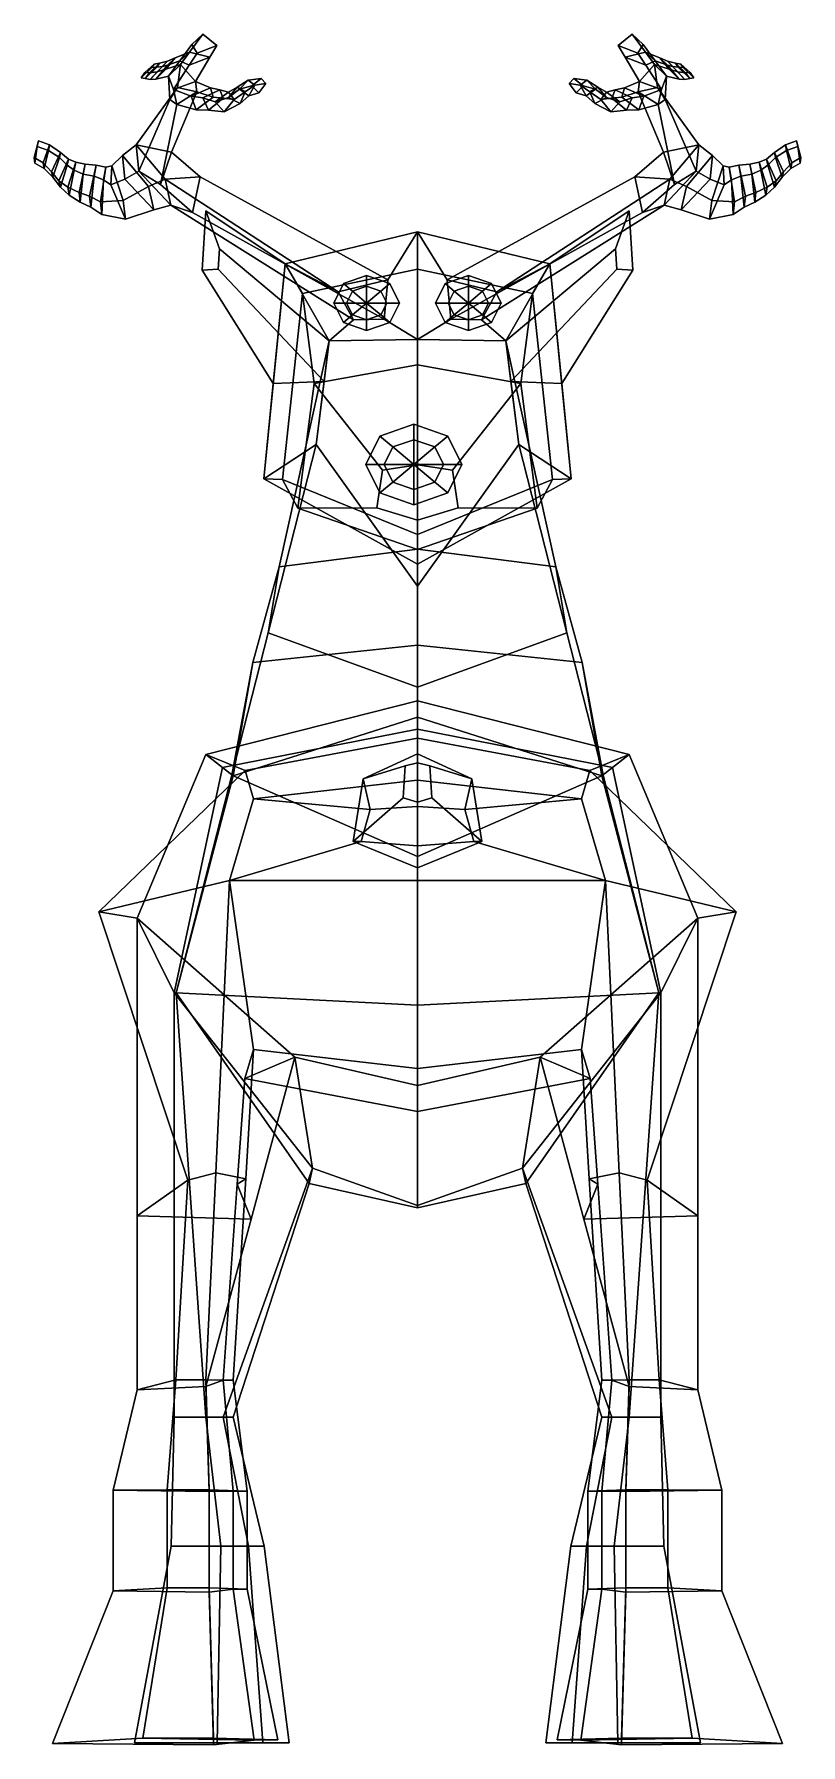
# Model space of a CAD drawing. Extents: x -94 to 94, y -151 to 270.
import ezdxf

# ---------------------------------------------------------------- set-up
doc = ezdxf.new("R2010")
doc.units = 0

msp = doc.modelspace()

# ---------------------------------------------------------------- linework, layer by layer
for points in [[(-56.136333, 265.285309, 169.016602), (-52.841331, 269.738464, 164.600784), (-55.590767, 267.187653, 163.722916), (-58.500404, 263.221893, 166.930099)], [(-56.136333, 265.285309, 169.016602), (-51.12323, 264.077057, 167.79483), (-49.433037, 266.950317, 165.146027), (-52.841331, 269.738464, 164.600784)], [(-52.841331, 269.738464, 164.600784), (-49.433037, 266.950317, 165.146027), (-54.29211, 265.087311, 163.631714), (-55.590767, 267.187653, 163.722916)], [(52.841331, 269.738464, 164.600784), (55.590767, 267.187653, 163.722916), (54.29211, 265.087311, 163.631714), (49.433037, 266.950317, 165.146027)], [(56.136333, 265.285309, 169.016602), (52.841331, 269.738464, 164.600784), (49.433037, 266.950317, 165.146027), (51.12323, 264.077057, 167.79483)], [(56.136333, 265.285309, 169.016602), (58.500404, 263.221893, 166.930099), (55.590767, 267.187653, 163.722916), (52.841331, 269.738464, 164.600784)], [(-58.350422, 262.292969, 171.983841), (-56.136333, 265.285309, 169.016602), (-59.654175, 263.897766, 166.619598), (-61.957787, 261.119019, 168.883804)], [(-56.136333, 265.285309, 169.016602), (-58.500404, 263.221893, 166.930099), (-61.595863, 262.158722, 164.408401), (-59.654175, 263.897766, 166.619598)], [(-58.500404, 263.221893, 166.930099), (-55.590767, 267.187653, 163.722916), (-54.29211, 265.087311, 163.631714), (-56.236328, 262.09964, 165.795334)], [(-54.656689, 258.070313, 173.332321), (-51.12323, 264.077057, 167.79483), (-56.136333, 265.285309, 169.016602), (-58.350422, 262.292969, 171.983841)], [(-51.12323, 264.077057, 167.79483), (-56.236328, 262.09964, 165.795334), (-54.29211, 265.087311, 163.631714), (-49.433037, 266.950317, 165.146027)], [(51.12323, 264.077057, 167.79483), (49.433037, 266.950317, 165.146027), (54.29211, 265.087311, 163.631714), (56.236328, 262.09964, 165.795334)], [(54.656689, 258.070313, 173.332321), (58.350422, 262.292969, 171.983841), (56.136333, 265.285309, 169.016602), (51.12323, 264.077057, 167.79483)], [(58.500404, 263.221893, 166.930099), (56.236328, 262.09964, 165.795334), (54.29211, 265.087311, 163.631714), (55.590767, 267.187653, 163.722916)], [(58.350422, 262.292969, 171.983841), (61.957787, 261.119019, 168.883804), (59.654175, 263.897766, 166.619598), (56.136333, 265.285309, 169.016602)], [(56.136333, 265.285309, 169.016602), (59.654175, 263.897766, 166.619598), (61.595863, 262.158722, 164.408401), (58.500404, 263.221893, 166.930099)], [(-68.02504, 259.012604, 154.447571), (-67.143402, 260.281158, 157.157654), (-64.880424, 262.376923, 157.051956), (-65.422005, 261.571625, 154.669113)], [(-64.189407, 261.666687, 158.601486), (-67.069939, 258.808228, 158.528824), (-68.02504, 259.012604, 154.447571), (-65.422005, 261.571625, 154.669113)], [(-65.98764, 260.269806, 161.468521), (-63.494869, 262.606293, 161.203781), (-64.880424, 262.376923, 157.051956), (-67.143402, 260.281158, 157.157654)], [(-62.799545, 261.821106, 162.624649), (-65.838898, 258.608765, 163.450333), (-67.069939, 258.808228, 158.528824), (-64.189407, 261.666687, 158.601486)], [(-64.144379, 260.495056, 166.266144), (-61.572262, 263.095001, 165.210922), (-63.494869, 262.606293, 161.203781), (-65.98764, 260.269806, 161.468521)], [(-61.595863, 262.158722, 164.408401), (-64.423714, 258.669586, 166.657196), (-65.838898, 258.608765, 163.450333), (-62.799545, 261.821106, 162.624649)], [(-64.423714, 258.669586, 166.657196), (-61.957787, 261.119019, 168.883804), (-64.144379, 260.495056, 166.266144), (-65.838898, 258.608765, 163.450333)], [(-63.494869, 262.606293, 161.203781), (-64.189407, 261.666687, 158.601486), (-65.422005, 261.571625, 154.669113), (-64.880424, 262.376923, 157.051956)], [(-58.500404, 263.221893, 166.930099), (-61.278862, 259.434937, 169.992691), (-64.423714, 258.669586, 166.657196), (-61.595863, 262.158722, 164.408401)], [(-61.278862, 259.434937, 169.992691), (-58.350422, 262.292969, 171.983841), (-61.957787, 261.119019, 168.883804), (-64.423714, 258.669586, 166.657196)], [(-61.572262, 263.095001, 165.210922), (-62.799545, 261.821106, 162.624649), (-64.189407, 261.666687, 158.601486), (-63.494869, 262.606293, 161.203781)], [(-61.957787, 261.119019, 168.883804), (-59.654175, 263.897766, 166.619598), (-61.572262, 263.095001, 165.210922), (-64.144379, 260.495056, 166.266144)], [(-59.654175, 263.897766, 166.619598), (-61.595863, 262.158722, 164.408401), (-62.799545, 261.821106, 162.624649), (-61.572262, 263.095001, 165.210922)], [(-60.122395, 256.128021, 170.119965), (-61.278862, 259.434937, 169.992691), (-58.500404, 263.221893, 166.930099), (-56.236328, 262.09964, 165.795334)], [(-59.085819, 256.606995, 176.871674), (-58.350422, 262.292969, 171.983841), (-61.278862, 259.434937, 169.992691), (-61.026222, 253.660767, 173.892487)], [(-54.656689, 258.070313, 173.332321), (-60.122395, 256.128021, 170.119965), (-56.236328, 262.09964, 165.795334), (-51.12323, 264.077057, 167.79483)], [(-59.085819, 256.606995, 176.871674), (-54.306919, 255.590683, 175.84404), (-54.656689, 258.070313, 173.332321), (-58.350422, 262.292969, 171.983841)], [(54.656689, 258.070313, 173.332321), (51.12323, 264.077057, 167.79483), (56.236328, 262.09964, 165.795334), (60.122395, 256.128021, 170.119965)], [(59.085819, 256.606995, 176.871674), (58.350422, 262.292969, 171.983841), (54.656689, 258.070313, 173.332321), (54.306919, 255.590683, 175.84404)], [(60.122395, 256.128021, 170.119965), (56.236328, 262.09964, 165.795334), (58.500404, 263.221893, 166.930099), (61.278862, 259.434937, 169.992691)], [(59.085819, 256.606995, 176.871674), (61.026222, 253.660767, 173.892487), (61.278862, 259.434937, 169.992691), (58.350422, 262.292969, 171.983841)], [(61.278862, 259.434937, 169.992691), (64.423714, 258.669586, 166.657196), (61.957787, 261.119019, 168.883804), (58.350422, 262.292969, 171.983841)], [(58.500404, 263.221893, 166.930099), (61.595863, 262.158722, 164.408401), (64.423714, 258.669586, 166.657196), (61.278862, 259.434937, 169.992691)], [(61.957787, 261.119019, 168.883804), (64.144379, 260.495056, 166.266144), (61.572262, 263.095001, 165.210922), (59.654175, 263.897766, 166.619598)], [(59.654175, 263.897766, 166.619598), (61.572262, 263.095001, 165.210922), (62.799545, 261.821106, 162.624649), (61.595863, 262.158722, 164.408401)], [(64.144379, 260.495056, 166.266144), (65.98764, 260.269806, 161.468521), (63.494869, 262.606293, 161.203781), (61.572262, 263.095001, 165.210922)], [(61.572262, 263.095001, 165.210922), (63.494869, 262.606293, 161.203781), (64.189407, 261.666687, 158.601486), (62.799545, 261.821106, 162.624649)], [(61.595863, 262.158722, 164.408401), (62.799545, 261.821106, 162.624649), (65.838898, 258.608765, 163.450333), (64.423714, 258.669586, 166.657196)], [(64.423714, 258.669586, 166.657196), (65.838898, 258.608765, 163.450333), (64.144379, 260.495056, 166.266144), (61.957787, 261.119019, 168.883804)], [(62.799545, 261.821106, 162.624649), (64.189407, 261.666687, 158.601486), (67.069939, 258.808228, 158.528824), (65.838898, 258.608765, 163.450333)], [(65.98764, 260.269806, 161.468521), (67.143402, 260.281158, 157.157654), (64.880424, 262.376923, 157.051956), (63.494869, 262.606293, 161.203781)], [(63.494869, 262.606293, 161.203781), (64.880424, 262.376923, 157.051956), (65.422005, 261.571625, 154.669113), (64.189407, 261.666687, 158.601486)], [(64.189407, 261.666687, 158.601486), (65.422005, 261.571625, 154.669113), (68.02504, 259.012604, 154.447571), (67.069939, 258.808228, 158.528824)], [(68.02504, 259.012604, 154.447571), (65.422005, 261.571625, 154.669113), (64.880424, 262.376923, 157.051956), (67.143402, 260.281158, 157.157654)], [(-67.069939, 258.808228, 158.528824), (-65.98764, 260.269806, 161.468521), (-67.143402, 260.281158, 157.157654), (-68.02504, 259.012604, 154.447571)], [(-65.838898, 258.608765, 163.450333), (-64.144379, 260.495056, 166.266144), (-65.98764, 260.269806, 161.468521), (-67.069939, 258.808228, 158.528824)], [(-61.026222, 253.660767, 173.892487), (-61.278862, 259.434937, 169.992691), (-60.122395, 256.128021, 170.119965), (-59.298679, 252.399704, 172.617355)], [(-60.122395, 256.128021, 170.119965), (-54.656689, 258.070313, 173.332321), (-50.993946, 256.552887, 171.803528), (-55.763371, 254.506821, 168.940979)], [(-54.656689, 258.070313, 173.332321), (-54.306919, 255.590683, 175.84404), (-50.333202, 254.269852, 173.910965), (-50.993946, 256.552887, 171.803528)], [(-46.541058, 254.172623, 165.516403), (-44.410564, 256.739502, 167.898056), (-41.709888, 258.400208, 165.834763), (-43.866295, 256.185242, 163.776474)], [(-44.410564, 256.739502, 167.898056), (-42.395542, 255.527283, 168.522034), (-40.074524, 257.1745, 166.530624), (-41.709888, 258.400208, 165.834763)], [(-43.866295, 256.185242, 163.776474), (-41.709888, 258.400208, 165.834763), (-38.510906, 258.842224, 163.960464), (-40.804001, 257.056824, 162.210358)], [(-41.499821, 254.593323, 164.113495), (-43.866295, 256.185242, 163.776474), (-40.804001, 257.056824, 162.210358), (-39.082272, 255.335678, 162.814316)], [(-42.395542, 255.527283, 168.522034), (-43.678951, 252.652435, 165.690521), (-41.499821, 254.593323, 164.113495), (-40.074524, 257.1745, 166.530624)], [(-41.709888, 258.400208, 165.834763), (-40.074524, 257.1745, 166.530624), (-37.368256, 257.579102, 164.804245), (-38.510906, 258.842224, 163.960464)], [(-40.074524, 257.1745, 166.530624), (-41.499821, 254.593323, 164.113495), (-39.082272, 255.335678, 162.814316), (-37.368256, 257.579102, 164.804245)], [(-39.082272, 255.335678, 162.814316), (-40.804001, 257.056824, 162.210358), (-38.510906, 258.842224, 163.960464), (-37.368256, 257.579102, 164.804245)], [(39.082272, 255.335678, 162.814316), (37.368256, 257.579102, 164.804245), (38.510906, 258.842224, 163.960464), (40.804001, 257.056824, 162.210358)], [(41.709888, 258.400208, 165.834763), (38.510906, 258.842224, 163.960464), (37.368256, 257.579102, 164.804245), (40.074524, 257.1745, 166.530624)], [(40.074524, 257.1745, 166.530624), (37.368256, 257.579102, 164.804245), (39.082272, 255.335678, 162.814316), (41.499821, 254.593323, 164.113495)], [(43.866295, 256.185242, 163.776474), (40.804001, 257.056824, 162.210358), (38.510906, 258.842224, 163.960464), (41.709888, 258.400208, 165.834763)], [(41.499821, 254.593323, 164.113495), (39.082272, 255.335678, 162.814316), (40.804001, 257.056824, 162.210358), (43.866295, 256.185242, 163.776474)], [(44.410564, 256.739502, 167.898056), (41.709888, 258.400208, 165.834763), (40.074524, 257.1745, 166.530624), (42.395542, 255.527283, 168.522034)], [(42.395542, 255.527283, 168.522034), (40.074524, 257.1745, 166.530624), (41.499821, 254.593323, 164.113495), (43.678951, 252.652435, 165.690521)], [(46.541058, 254.172623, 165.516403), (43.866295, 256.185242, 163.776474), (41.709888, 258.400208, 165.834763), (44.410564, 256.739502, 167.898056)], [(54.656689, 258.070313, 173.332321), (50.993946, 256.552887, 171.803528), (50.333202, 254.269852, 173.910965), (54.306919, 255.590683, 175.84404)], [(60.122395, 256.128021, 170.119965), (55.763371, 254.506821, 168.940979), (50.993946, 256.552887, 171.803528), (54.656689, 258.070313, 173.332321)], [(61.026222, 253.660767, 173.892487), (59.298679, 252.399704, 172.617355), (60.122395, 256.128021, 170.119965), (61.278862, 259.434937, 169.992691)], [(65.838898, 258.608765, 163.450333), (67.069939, 258.808228, 158.528824), (65.98764, 260.269806, 161.468521), (64.144379, 260.495056, 166.266144)], [(67.069939, 258.808228, 158.528824), (68.02504, 259.012604, 154.447571), (67.143402, 260.281158, 157.157654), (65.98764, 260.269806, 161.468521)], [(-69.259422, 242.486404, 189.01004), (-60.559654, 240.741669, 190.885239), (-54.306919, 255.590683, 175.84404), (-59.085819, 256.606995, 176.871674)], [(-68.602509, 236.038422, 185.794373), (-69.259422, 242.486404, 189.01004), (-59.085819, 256.606995, 176.871674), (-61.026222, 253.660767, 173.892487)], [(-68.602509, 236.038422, 185.794373), (-61.026222, 253.660767, 173.892487), (-59.298679, 252.399704, 172.617355), (-63.309898, 232.773468, 185.763916)], [(-63.309898, 232.773468, 185.763916), (-59.298679, 252.399704, 172.617355), (-54.306919, 255.590683, 175.84404), (-60.559654, 240.741669, 190.885239)], [(-59.298679, 252.399704, 172.617355), (-60.122395, 256.128021, 170.119965), (-55.763371, 254.506821, 168.940979), (-54.540825, 251.145264, 170.953171)], [(-54.306919, 255.590683, 175.84404), (-59.298679, 252.399704, 172.617355), (-54.540825, 251.145264, 170.953171), (-50.333202, 254.269852, 173.910965)], [(-55.763371, 254.506821, 168.940979), (-50.993946, 256.552887, 171.803528), (-48.690582, 256.064056, 170.616302), (-52.875065, 254.050949, 168.045715)], [(-54.540825, 251.145264, 170.953171), (-55.763371, 254.506821, 168.940979), (-52.875065, 254.050949, 168.045715), (-51.491253, 251.047821, 169.709106)], [(-50.333202, 254.269852, 173.910965), (-54.540825, 251.145264, 170.953171), (-51.491253, 251.047821, 169.709106), (-47.888947, 253.997009, 172.415085)], [(-52.875065, 254.050949, 168.045715), (-48.690582, 256.064056, 170.616302), (-46.548775, 255.446579, 169.574921), (-49.816017, 253.092102, 167.201782)], [(-51.491253, 251.047821, 169.709106), (-52.875065, 254.050949, 168.045715), (-49.816017, 253.092102, 167.201782), (-47.628605, 250.645447, 168.145767)], [(-47.888947, 253.997009, 172.415085), (-51.491253, 251.047821, 169.709106), (-47.628605, 250.645447, 168.145767), (-45.117413, 253.671494, 170.814087)], [(-50.993946, 256.552887, 171.803528), (-50.333202, 254.269852, 173.910965), (-47.888947, 253.997009, 172.415085), (-48.690582, 256.064056, 170.616302)], [(-49.816017, 253.092102, 167.201782), (-46.548775, 255.446579, 169.574921), (-44.410564, 256.739502, 167.898056), (-46.541058, 254.172623, 165.516403)], [(-47.628605, 250.645447, 168.145767), (-49.816017, 253.092102, 167.201782), (-46.541058, 254.172623, 165.516403), (-43.678951, 252.652435, 165.690521)], [(-48.690582, 256.064056, 170.616302), (-47.888947, 253.997009, 172.415085), (-45.117413, 253.671494, 170.814087), (-46.548775, 255.446579, 169.574921)], [(-45.117413, 253.671494, 170.814087), (-47.628605, 250.645447, 168.145767), (-43.678951, 252.652435, 165.690521), (-42.395542, 255.527283, 168.522034)], [(-46.548775, 255.446579, 169.574921), (-45.117413, 253.671494, 170.814087), (-42.395542, 255.527283, 168.522034), (-44.410564, 256.739502, 167.898056)], [(-43.678951, 252.652435, 165.690521), (-46.541058, 254.172623, 165.516403), (-43.866295, 256.185242, 163.776474), (-41.499821, 254.593323, 164.113495)], [(43.678951, 252.652435, 165.690521), (41.499821, 254.593323, 164.113495), (43.866295, 256.185242, 163.776474), (46.541058, 254.172623, 165.516403)], [(46.548775, 255.446579, 169.574921), (44.410564, 256.739502, 167.898056), (42.395542, 255.527283, 168.522034), (45.117413, 253.671494, 170.814087)], [(45.117413, 253.671494, 170.814087), (42.395542, 255.527283, 168.522034), (43.678951, 252.652435, 165.690521), (47.628605, 250.645447, 168.145767)], [(47.628605, 250.645447, 168.145767), (43.678951, 252.652435, 165.690521), (46.541058, 254.172623, 165.516403), (49.816017, 253.092102, 167.201782)], [(49.816017, 253.092102, 167.201782), (46.541058, 254.172623, 165.516403), (44.410564, 256.739502, 167.898056), (46.548775, 255.446579, 169.574921)], [(48.690582, 256.064056, 170.616302), (46.548775, 255.446579, 169.574921), (45.117413, 253.671494, 170.814087), (47.888947, 253.997009, 172.415085)], [(47.888947, 253.997009, 172.415085), (45.117413, 253.671494, 170.814087), (47.628605, 250.645447, 168.145767), (51.491253, 251.047821, 169.709106)], [(52.875065, 254.050949, 168.045715), (49.816017, 253.092102, 167.201782), (46.548775, 255.446579, 169.574921), (48.690582, 256.064056, 170.616302)], [(51.491253, 251.047821, 169.709106), (47.628605, 250.645447, 168.145767), (49.816017, 253.092102, 167.201782), (52.875065, 254.050949, 168.045715)], [(50.993946, 256.552887, 171.803528), (48.690582, 256.064056, 170.616302), (47.888947, 253.997009, 172.415085), (50.333202, 254.269852, 173.910965)], [(50.333202, 254.269852, 173.910965), (47.888947, 253.997009, 172.415085), (51.491253, 251.047821, 169.709106), (54.540825, 251.145264, 170.953171)], [(55.763371, 254.506821, 168.940979), (52.875065, 254.050949, 168.045715), (48.690582, 256.064056, 170.616302), (50.993946, 256.552887, 171.803528)], [(54.306919, 255.590683, 175.84404), (50.333202, 254.269852, 173.910965), (54.540825, 251.145264, 170.953171), (59.298679, 252.399704, 172.617355)], [(54.540825, 251.145264, 170.953171), (51.491253, 251.047821, 169.709106), (52.875065, 254.050949, 168.045715), (55.763371, 254.506821, 168.940979)], [(69.259422, 242.486404, 189.01004), (59.085819, 256.606995, 176.871674), (54.306919, 255.590683, 175.84404), (60.559654, 240.741669, 190.885239)], [(63.309898, 232.773468, 185.763916), (60.559654, 240.741669, 190.885239), (54.306919, 255.590683, 175.84404), (59.298679, 252.399704, 172.617355)], [(59.298679, 252.399704, 172.617355), (54.540825, 251.145264, 170.953171), (55.763371, 254.506821, 168.940979), (60.122395, 256.128021, 170.119965)], [(68.602509, 236.038422, 185.794373), (61.026222, 253.660767, 173.892487), (59.085819, 256.606995, 176.871674), (69.259422, 242.486404, 189.01004)], [(68.602509, 236.038422, 185.794373), (63.309898, 232.773468, 185.763916), (59.298679, 252.399704, 172.617355), (61.026222, 253.660767, 173.892487)], [(-94.384346, 239.394775, 161.376862), (-93.333458, 243.460037, 160.930695), (-93.61982, 242.092148, 158.52774), (-94.188995, 238.030136, 158.664551)], [(-92.156853, 238.060715, 164.677948), (-90.598351, 242.513062, 164.589401), (-93.333458, 243.460037, 160.930695), (-94.384346, 239.394775, 161.376862)], [(-90.887169, 241.152771, 161.796051), (-91.892715, 236.689255, 161.57045), (-94.188995, 238.030136, 158.664551), (-93.61982, 242.092148, 158.52774)], [(-90.598351, 242.513062, 164.589401), (-90.887169, 241.152771, 161.796051), (-93.61982, 242.092148, 158.52774), (-93.333458, 243.460037, 160.930695)], [(-90.143997, 235.859085, 168.60968), (-87.93119, 240.654572, 169.080032), (-90.598351, 242.513062, 164.589401), (-92.156853, 238.060715, 164.677948)], [(-88.183052, 239.363281, 165.831345), (-89.762009, 234.531845, 165.051254), (-91.892715, 236.689255, 161.57045), (-90.887169, 241.152771, 161.796051)], [(-87.93119, 240.654572, 169.080032), (-88.183052, 239.363281, 165.831345), (-90.887169, 241.152771, 161.796051), (-90.598351, 242.513062, 164.589401)], [(-88.295006, 233.640594, 172.421234), (-85.940529, 239.009628, 172.813339), (-87.93119, 240.654572, 169.080032), (-90.143997, 235.859085, 168.60968)], [(-85.940529, 239.009628, 172.813339), (-86.238892, 237.524567, 169.234344), (-88.183052, 239.363281, 165.831345), (-87.93119, 240.654572, 169.080032)], [(-62.129269, 234.058319, 196.26062), (-69.259422, 242.486404, 189.01004), (-72.632957, 239.868256, 187.57724), (-66.201431, 232.293365, 194.105804)], [(-69.259422, 242.486404, 189.01004), (-68.602509, 236.038422, 185.794373), (-72.036995, 234.0634, 184.688889), (-72.632957, 239.868256, 187.57724)], [(-62.129269, 234.058319, 196.26062), (-53.535965, 234.636078, 196.680908), (-60.559654, 240.741669, 190.885239), (-69.259422, 242.486404, 189.01004)], [(-53.535965, 234.636078, 196.680908), (-55.415379, 225.888046, 190.317444), (-63.309898, 232.773468, 185.763916), (-60.559654, 240.741669, 190.885239)], [(62.129269, 234.058319, 196.26062), (69.259422, 242.486404, 189.01004), (60.559654, 240.741669, 190.885239), (53.535965, 234.636078, 196.680908)], [(53.535965, 234.636078, 196.680908), (60.559654, 240.741669, 190.885239), (63.309898, 232.773468, 185.763916), (55.415379, 225.888046, 190.317444)], [(62.129269, 234.058319, 196.26062), (66.201431, 232.293365, 194.105804), (72.632957, 239.868256, 187.57724), (69.259422, 242.486404, 189.01004)], [(69.259422, 242.486404, 189.01004), (72.632957, 239.868256, 187.57724), (72.036995, 234.0634, 184.688889), (68.602509, 236.038422, 185.794373)], [(88.295006, 233.640594, 172.421234), (90.143997, 235.859085, 168.60968), (87.93119, 240.654572, 169.080032), (85.940529, 239.009628, 172.813339)], [(85.940529, 239.009628, 172.813339), (87.93119, 240.654572, 169.080032), (88.183052, 239.363281, 165.831345), (86.238892, 237.524567, 169.234344)], [(90.143997, 235.859085, 168.60968), (92.156853, 238.060715, 164.677948), (90.598351, 242.513062, 164.589401), (87.93119, 240.654572, 169.080032)], [(87.93119, 240.654572, 169.080032), (90.598351, 242.513062, 164.589401), (90.887169, 241.152771, 161.796051), (88.183052, 239.363281, 165.831345)], [(88.183052, 239.363281, 165.831345), (90.887169, 241.152771, 161.796051), (91.892715, 236.689255, 161.57045), (89.762009, 234.531845, 165.051254)], [(92.156853, 238.060715, 164.677948), (94.384346, 239.394775, 161.376862), (93.333458, 243.460037, 160.930695), (90.598351, 242.513062, 164.589401)], [(90.598351, 242.513062, 164.589401), (93.333458, 243.460037, 160.930695), (93.61982, 242.092148, 158.52774), (90.887169, 241.152771, 161.796051)], [(90.887169, 241.152771, 161.796051), (93.61982, 242.092148, 158.52774), (94.188995, 238.030136, 158.664551), (91.892715, 236.689255, 161.57045)], [(94.384346, 239.394775, 161.376862), (94.188995, 238.030136, 158.664551), (93.61982, 242.092148, 158.52774), (93.333458, 243.460037, 160.930695)], [(-91.892715, 236.689255, 161.57045), (-92.156853, 238.060715, 164.677948), (-94.384346, 239.394775, 161.376862), (-94.188995, 238.030136, 158.664551)], [(-89.762009, 234.531845, 165.051254), (-90.143997, 235.859085, 168.60968), (-92.156853, 238.060715, 164.677948), (-91.892715, 236.689255, 161.57045)], [(-87.893044, 232.121338, 168.489243), (-88.295006, 233.640594, 172.421234), (-90.143997, 235.859085, 168.60968), (-89.762009, 234.531845, 165.051254)], [(-86.238892, 237.524567, 169.234344), (-87.893044, 232.121338, 168.489243), (-89.762009, 234.531845, 165.051254), (-88.183052, 239.363281, 165.831345)], [(-86.135803, 232.083939, 175.898529), (-84.126869, 238.219025, 175.636902), (-85.940529, 239.009628, 172.813339), (-88.295006, 233.640594, 172.421234)], [(-84.535576, 236.298309, 171.845261), (-85.791618, 230.153305, 171.665924), (-87.893044, 232.121338, 168.489243), (-86.238892, 237.524567, 169.234344)], [(-84.126869, 238.219025, 175.636902), (-84.535576, 236.298309, 171.845261), (-86.238892, 237.524567, 169.234344), (-85.940529, 239.009628, 172.813339)], [(-83.339966, 230.806351, 179.690628), (-81.864151, 237.714539, 178.643494), (-84.126869, 238.219025, 175.636902), (-86.135803, 232.083939, 175.898529)], [(-82.359779, 235.28273, 174.672577), (-83.034447, 228.389618, 175.173981), (-85.791618, 230.153305, 171.665924), (-84.535576, 236.298309, 171.845261)], [(-81.864151, 237.714539, 178.643494), (-82.359779, 235.28273, 174.672577), (-84.535576, 236.298309, 171.845261), (-84.126869, 238.219025, 175.636902)], [(-80.742828, 229.854233, 183.014557), (-79.103027, 237.529984, 181.851059), (-81.864151, 237.714539, 178.643494), (-83.339966, 230.806351, 179.690628)], [(-79.103027, 237.529984, 181.851059), (-79.653717, 234.827988, 177.438919), (-82.359779, 235.28273, 174.672577), (-81.864151, 237.714539, 178.643494)], [(-78.095261, 228.511505, 186.763382), (-76.727791, 237.049026, 185.059143), (-79.103027, 237.529984, 181.851059), (-80.742828, 229.854233, 183.014557)], [(-76.727791, 237.049026, 185.059143), (-77.343582, 233.883026, 180.306656), (-79.653717, 234.827988, 177.438919), (-79.103027, 237.529984, 181.851059)], [(-72.502533, 228.839462, 191.575439), (-75.229721, 237.380127, 186.800873), (-76.727791, 237.049026, 185.059143), (-78.095261, 228.511505, 186.763382)], [(-75.229721, 237.380127, 186.800873), (-75.480988, 232.671295, 183.019913), (-77.343582, 233.883026, 180.306656), (-76.727791, 237.049026, 185.059143)], [(-72.632957, 239.868256, 187.57724), (-72.036995, 234.0634, 184.688889), (-75.480988, 232.671295, 183.019913), (-75.229721, 237.380127, 186.800873)], [(-66.201431, 232.293365, 194.105804), (-72.632957, 239.868256, 187.57724), (-75.229721, 237.380127, 186.800873), (-72.502533, 228.839462, 191.575439)], [(-68.602509, 236.038422, 185.794373), (-60.711941, 227.637604, 191.590103), (-64.92218, 226.512589, 189.907532), (-72.036995, 234.0634, 184.688889)], [(-60.711941, 227.637604, 191.590103), (-68.602509, 236.038422, 185.794373), (-63.309898, 232.773468, 185.763916), (-55.415379, 225.888046, 190.317444)], [(60.711941, 227.637604, 191.590103), (55.415379, 225.888046, 190.317444), (63.309898, 232.773468, 185.763916), (68.602509, 236.038422, 185.794373)], [(68.602509, 236.038422, 185.794373), (72.036995, 234.0634, 184.688889), (64.92218, 226.512589, 189.907532), (60.711941, 227.637604, 191.590103)], [(66.201431, 232.293365, 194.105804), (72.502533, 228.839462, 191.575439), (75.229721, 237.380127, 186.800873), (72.632957, 239.868256, 187.57724)], [(72.632957, 239.868256, 187.57724), (75.229721, 237.380127, 186.800873), (75.480988, 232.671295, 183.019913), (72.036995, 234.0634, 184.688889)], [(72.502533, 228.839462, 191.575439), (78.095261, 228.511505, 186.763382), (76.727791, 237.049026, 185.059143), (75.229721, 237.380127, 186.800873)], [(75.229721, 237.380127, 186.800873), (76.727791, 237.049026, 185.059143), (77.343582, 233.883026, 180.306656), (75.480988, 232.671295, 183.019913)], [(78.095261, 228.511505, 186.763382), (80.742828, 229.854233, 183.014557), (79.103027, 237.529984, 181.851059), (76.727791, 237.049026, 185.059143)], [(76.727791, 237.049026, 185.059143), (79.103027, 237.529984, 181.851059), (79.653717, 234.827988, 177.438919), (77.343582, 233.883026, 180.306656)], [(80.742828, 229.854233, 183.014557), (83.339966, 230.806351, 179.690628), (81.864151, 237.714539, 178.643494), (79.103027, 237.529984, 181.851059)], [(79.103027, 237.529984, 181.851059), (81.864151, 237.714539, 178.643494), (82.359779, 235.28273, 174.672577), (79.653717, 234.827988, 177.438919)], [(83.339966, 230.806351, 179.690628), (86.135803, 232.083939, 175.898529), (84.126869, 238.219025, 175.636902), (81.864151, 237.714539, 178.643494)], [(81.864151, 237.714539, 178.643494), (84.126869, 238.219025, 175.636902), (84.535576, 236.298309, 171.845261), (82.359779, 235.28273, 174.672577)], [(82.359779, 235.28273, 174.672577), (84.535576, 236.298309, 171.845261), (85.791618, 230.153305, 171.665924), (83.034447, 228.389618, 175.173981)], [(86.135803, 232.083939, 175.898529), (88.295006, 233.640594, 172.421234), (85.940529, 239.009628, 172.813339), (84.126869, 238.219025, 175.636902)], [(84.126869, 238.219025, 175.636902), (85.940529, 239.009628, 172.813339), (86.238892, 237.524567, 169.234344), (84.535576, 236.298309, 171.845261)], [(84.535576, 236.298309, 171.845261), (86.238892, 237.524567, 169.234344), (87.893044, 232.121338, 168.489243), (85.791618, 230.153305, 171.665924)], [(86.238892, 237.524567, 169.234344), (88.183052, 239.363281, 165.831345), (89.762009, 234.531845, 165.051254), (87.893044, 232.121338, 168.489243)], [(87.893044, 232.121338, 168.489243), (89.762009, 234.531845, 165.051254), (90.143997, 235.859085, 168.60968), (88.295006, 233.640594, 172.421234)], [(89.762009, 234.531845, 165.051254), (91.892715, 236.689255, 161.57045), (92.156853, 238.060715, 164.677948), (90.143997, 235.859085, 168.60968)], [(91.892715, 236.689255, 161.57045), (94.188995, 238.030136, 158.664551), (94.384346, 239.394775, 161.376862), (92.156853, 238.060715, 164.677948)], [(-85.791618, 230.153305, 171.665924), (-86.135803, 232.083939, 175.898529), (-88.295006, 233.640594, 172.421234), (-87.893044, 232.121338, 168.489243)], [(-83.034447, 228.389618, 175.173981), (-83.339966, 230.806351, 179.690628), (-86.135803, 232.083939, 175.898529), (-85.791618, 230.153305, 171.665924)], [(-79.653717, 234.827988, 177.438919), (-80.403351, 227.168945, 177.996048), (-83.034447, 228.389618, 175.173981), (-82.359779, 235.28273, 174.672577)], [(-77.343582, 233.883026, 180.306656), (-77.744766, 225.376358, 181.305466), (-80.403351, 227.168945, 177.996048), (-79.653717, 234.827988, 177.438919)], [(-75.480988, 232.671295, 183.019913), (-71.926788, 224.202667, 186.756516), (-77.744766, 225.376358, 181.305466), (-77.343582, 233.883026, 180.306656)], [(-72.036995, 234.0634, 184.688889), (-64.92218, 226.512589, 189.907532), (-71.926788, 224.202667, 186.756516), (-75.480988, 232.671295, 183.019913)], [(-64.92218, 226.512589, 189.907532), (-66.201431, 232.293365, 194.105804), (-72.502533, 228.839462, 191.575439), (-71.926788, 224.202667, 186.756516)], [(-60.711941, 227.637604, 191.590103), (-62.129269, 234.058319, 196.26062), (-66.201431, 232.293365, 194.105804), (-64.92218, 226.512589, 189.907532)], [(-62.129269, 234.058319, 196.26062), (-19.551613, 206.345535, 214.092468), (-7.32368, 209.248123, 214.149811), (-53.535965, 234.636078, 196.680908)], [(-19.551613, 206.345535, 214.092468), (-62.129269, 234.058319, 196.26062), (-60.711941, 227.637604, 191.590103), (-15.742753, 199.436768, 206.226929)], [(-7.32368, 209.248123, 214.149811), (-8.194646, 199.55925, 203.110077), (-55.415379, 225.888046, 190.317444), (-53.535965, 234.636078, 196.680908)], [(7.32368, 209.248123, 214.149811), (53.535965, 234.636078, 196.680908), (55.415379, 225.888046, 190.317444), (8.194646, 199.55925, 203.110077)], [(7.32368, 209.248123, 214.149811), (19.551613, 206.345535, 214.092468), (62.129269, 234.058319, 196.26062), (53.535965, 234.636078, 196.680908)], [(19.551613, 206.345535, 214.092468), (15.742753, 199.436768, 206.226929), (60.711941, 227.637604, 191.590103), (62.129269, 234.058319, 196.26062)], [(60.711941, 227.637604, 191.590103), (64.92218, 226.512589, 189.907532), (66.201431, 232.293365, 194.105804), (62.129269, 234.058319, 196.26062)], [(72.036995, 234.0634, 184.688889), (75.480988, 232.671295, 183.019913), (71.926788, 224.202667, 186.756516), (64.92218, 226.512589, 189.907532)], [(64.92218, 226.512589, 189.907532), (71.926788, 224.202667, 186.756516), (72.502533, 228.839462, 191.575439), (66.201431, 232.293365, 194.105804)], [(75.480988, 232.671295, 183.019913), (77.343582, 233.883026, 180.306656), (77.744766, 225.376358, 181.305466), (71.926788, 224.202667, 186.756516)], [(77.343582, 233.883026, 180.306656), (79.653717, 234.827988, 177.438919), (80.403351, 227.168945, 177.996048), (77.744766, 225.376358, 181.305466)], [(79.653717, 234.827988, 177.438919), (82.359779, 235.28273, 174.672577), (83.034447, 228.389618, 175.173981), (80.403351, 227.168945, 177.996048)], [(83.034447, 228.389618, 175.173981), (85.791618, 230.153305, 171.665924), (86.135803, 232.083939, 175.898529), (83.339966, 230.806351, 179.690628)], [(85.791618, 230.153305, 171.665924), (87.893044, 232.121338, 168.489243), (88.295006, 233.640594, 172.421234), (86.135803, 232.083939, 175.898529)], [(-80.403351, 227.168945, 177.996048), (-80.742828, 229.854233, 183.014557), (-83.339966, 230.806351, 179.690628), (-83.034447, 228.389618, 175.173981)], [(-77.744766, 225.376358, 181.305466), (-78.095261, 228.511505, 186.763382), (-80.742828, 229.854233, 183.014557), (-80.403351, 227.168945, 177.996048)], [(-71.926788, 224.202667, 186.756516), (-72.502533, 228.839462, 191.575439), (-78.095261, 228.511505, 186.763382), (-77.744766, 225.376358, 181.305466)], [(-15.742753, 199.436768, 206.226929), (-60.711941, 227.637604, 191.590103), (-55.415379, 225.888046, 190.317444), (-8.194646, 199.55925, 203.110077)], [(15.742753, 199.436768, 206.226929), (8.194646, 199.55925, 203.110077), (55.415379, 225.888046, 190.317444), (60.711941, 227.637604, 191.590103)], [(71.926788, 224.202667, 186.756516), (77.744766, 225.376358, 181.305466), (78.095261, 228.511505, 186.763382), (72.502533, 228.839462, 191.575439)], [(77.744766, 225.376358, 181.305466), (80.403351, 227.168945, 177.996048), (80.742828, 229.854233, 183.014557), (78.095261, 228.511505, 186.763382)], [(80.403351, 227.168945, 177.996048), (83.034447, 228.389618, 175.173981), (83.339966, 230.806351, 179.690628), (80.742828, 229.854233, 183.014557)], [(-52.134441, 226.272049, 205.687561), (-48.715614, 216.899323, 200.35968), (-49.116791, 211.901993, 200.37442), (-53.049488, 211.681351, 205.709106)], [(-53.049488, 211.681351, 205.709106), (-35.521156, 183.773514, 224.465271), (-32.608479, 213.182938, 224.381439), (-52.134441, 226.272049, 205.687561)], [(-48.715614, 216.899323, 200.35968), (-52.134441, 226.272049, 205.687561), (-32.608479, 213.182938, 224.381439), (-21.726019, 194.290924, 203.682617)], [(48.715614, 216.899323, 200.35968), (21.726019, 194.290924, 203.682617), (32.608479, 213.182938, 224.381439), (52.134441, 226.272049, 205.687561)], [(53.049488, 211.681351, 205.709106), (52.134441, 226.272049, 205.687561), (32.608479, 213.182938, 224.381439), (35.521156, 183.773514, 224.465271)], [(52.134441, 226.272049, 205.687561), (53.049488, 211.681351, 205.709106), (49.116791, 211.901993, 200.37442), (48.715614, 216.899323, 200.35968)], [(-19.551613, 206.345535, 214.092468), (-32.608479, 213.182938, 224.381439), (0, 221.11998, 224.532288), (-7.32368, 209.248123, 214.149811)], [(-32.608479, 213.182938, 224.381439), (-28.286921, 205.938889, 249.657608), (0, 211.914627, 249.657608), (0, 221.11998, 224.532288)], [(-8.194646, 199.55925, 203.110077), (-7.32368, 209.248123, 214.149811), (0, 221.11998, 224.532288), (0, 194.625931, 195.480392)], [(19.551613, 206.345535, 214.092468), (7.32368, 209.248123, 214.149811), (0, 221.11998, 224.532288), (32.608479, 213.182938, 224.381439)], [(8.194646, 199.55925, 203.110077), (0, 194.625931, 195.480392), (0, 221.11998, 224.532288), (7.32368, 209.248123, 214.149811)], [(32.608479, 213.182938, 224.381439), (0, 221.11998, 224.532288), (0, 211.914627, 249.657608), (28.286921, 205.938889, 249.657608)], [(-49.116791, 211.901993, 200.37442), (-48.715614, 216.899323, 200.35968), (-21.726019, 194.290924, 203.682617), (-23.002996, 184.218216, 203.739899)], [(49.116791, 211.901993, 200.37442), (23.002996, 184.218216, 203.739899), (21.726019, 194.290924, 203.682617), (48.715614, 216.899323, 200.35968)], [(-53.049488, 211.681351, 205.709106), (-49.116791, 211.901993, 200.37442), (-23.002996, 184.218216, 203.739899), (-35.521156, 183.773514, 224.465271)], [(-32.608479, 213.182938, 224.381439), (-37.849026, 160.268936, 224.532288), (-33.260914, 160.145355, 249.657608), (-28.286921, 205.938889, 249.657608)], [(-15.742753, 199.436768, 206.226929), (-21.726019, 194.290924, 203.682617), (-32.608479, 213.182938, 224.381439), (-19.551613, 206.345535, 214.092468)], [(0, 211.914627, 249.657608), (-28.286921, 205.938889, 249.657608), (-25.465885, 183.747665, 280.3479), (0, 188.351074, 280.500275)], [(0, 211.914627, 249.657608), (0, 188.351074, 280.500275), (25.465885, 183.747665, 280.3479), (28.286921, 205.938889, 249.657608)], [(15.742753, 199.436768, 206.226929), (19.551613, 206.345535, 214.092468), (32.608479, 213.182938, 224.381439), (21.726019, 194.290924, 203.682617)], [(53.049488, 211.681351, 205.709106), (35.521156, 183.773514, 224.465271), (23.002996, 184.218216, 203.739899), (49.116791, 211.901993, 200.37442)], [(32.608479, 213.182938, 224.381439), (28.286921, 205.938889, 249.657608), (33.260914, 160.145355, 249.657608), (37.849026, 160.268936, 224.532288)], [(-17.502008, 203.573624, 267.940674), (-16.043095, 206.520935, 267.940674), (-18.219891, 208.342453, 263.703552), (-20.580444, 203.573624, 263.703552)], [(-20.580444, 203.573624, 263.703552), (-18.219891, 208.342453, 263.703552), (-18.219891, 208.342453, 258.466248), (-20.580444, 203.573624, 258.466248)], [(-20.580444, 203.573624, 258.466248), (-18.219891, 208.342453, 258.466248), (-16.043095, 206.520935, 254.229111), (-17.502008, 203.573624, 254.229111)], [(-16.043095, 206.520935, 267.940674), (-12.520993, 207.741714, 267.940674), (-12.520993, 210.317795, 263.703552), (-18.219891, 208.342453, 263.703552)], [(-18.219891, 208.342453, 263.703552), (-12.520993, 210.317795, 263.703552), (-12.520993, 210.317795, 258.466248), (-18.219891, 208.342453, 258.466248)], [(-16.043095, 206.520935, 254.229111), (-18.219891, 208.342453, 258.466248), (-12.520993, 210.317795, 258.466248), (-12.520993, 207.741714, 254.229111)], [(-12.520993, 203.573624, 269.559143), (-16.043095, 206.520935, 267.940674), (-17.502008, 203.573624, 267.940674)], [(-17.502008, 203.573624, 254.229111), (-16.043095, 206.520935, 254.229111), (-12.520993, 203.573624, 252.610687)], [(-12.520993, 203.573624, 269.559143), (-12.520993, 207.741714, 267.940674), (-16.043095, 206.520935, 267.940674)], [(-12.520993, 203.573624, 252.610687), (-16.043095, 206.520935, 254.229111), (-12.520993, 207.741714, 254.229111)], [(-8.99889, 206.520935, 267.940674), (-6.822093, 208.342453, 263.703552), (-12.520993, 210.317795, 263.703552), (-12.520993, 207.741714, 267.940674)], [(-6.822093, 208.342453, 263.703552), (-6.822093, 208.342453, 258.466248), (-12.520993, 210.317795, 258.466248), (-12.520993, 210.317795, 263.703552)], [(-8.99889, 206.520935, 254.229111), (-12.520993, 207.741714, 254.229111), (-12.520993, 210.317795, 258.466248), (-6.822093, 208.342453, 258.466248)], [(-12.520993, 203.573624, 269.559143), (-8.99889, 206.520935, 267.940674), (-12.520993, 207.741714, 267.940674)], [(-12.520993, 203.573624, 252.610687), (-12.520993, 207.741714, 254.229111), (-8.99889, 206.520935, 254.229111)], [(-12.520993, 203.573624, 269.559143), (-7.539976, 203.573624, 267.940674), (-8.99889, 206.520935, 267.940674)], [(-7.539976, 203.573624, 254.229111), (-12.520993, 203.573624, 252.610687), (-8.99889, 206.520935, 254.229111)], [(-7.539976, 203.573624, 267.940674), (-4.461537, 203.573624, 263.703552), (-6.822093, 208.342453, 263.703552), (-8.99889, 206.520935, 267.940674)], [(-4.461537, 203.573624, 258.466248), (-7.539976, 203.573624, 254.229111), (-8.99889, 206.520935, 254.229111), (-6.822093, 208.342453, 258.466248)], [(-4.461537, 203.573624, 263.703552), (-4.461537, 203.573624, 258.466248), (-6.822093, 208.342453, 258.466248), (-6.822093, 208.342453, 263.703552)], [(7.539976, 203.573624, 267.940674), (8.99889, 206.520935, 267.940674), (6.822093, 208.342453, 263.703552), (4.461537, 203.573624, 263.703552)], [(4.461537, 203.573624, 263.703552), (6.822093, 208.342453, 263.703552), (6.822093, 208.342453, 258.466248), (4.461537, 203.573624, 258.466248)], [(4.461537, 203.573624, 258.466248), (6.822093, 208.342453, 258.466248), (8.99889, 206.520935, 254.229111), (7.539976, 203.573624, 254.229111)], [(8.99889, 206.520935, 267.940674), (12.520993, 207.741714, 267.940674), (12.520993, 210.317795, 263.703552), (6.822093, 208.342453, 263.703552)], [(6.822093, 208.342453, 263.703552), (12.520993, 210.317795, 263.703552), (12.520993, 210.317795, 258.466248), (6.822093, 208.342453, 258.466248)], [(8.99889, 206.520935, 254.229111), (6.822093, 208.342453, 258.466248), (12.520993, 210.317795, 258.466248), (12.520993, 207.741714, 254.229111)], [(12.520993, 203.573624, 269.559143), (8.99889, 206.520935, 267.940674), (7.539976, 203.573624, 267.940674)], [(7.539976, 203.573624, 254.229111), (8.99889, 206.520935, 254.229111), (12.520993, 203.573624, 252.610687)], [(12.520993, 203.573624, 269.559143), (12.520993, 207.741714, 267.940674), (8.99889, 206.520935, 267.940674)], [(12.520993, 203.573624, 252.610687), (8.99889, 206.520935, 254.229111), (12.520993, 207.741714, 254.229111)], [(16.043095, 206.520935, 267.940674), (18.219891, 208.342453, 263.703552), (12.520993, 210.317795, 263.703552), (12.520993, 207.741714, 267.940674)], [(18.219891, 208.342453, 263.703552), (18.219891, 208.342453, 258.466248), (12.520993, 210.317795, 258.466248), (12.520993, 210.317795, 263.703552)], [(16.043095, 206.520935, 254.229111), (12.520993, 207.741714, 254.229111), (12.520993, 210.317795, 258.466248), (18.219891, 208.342453, 258.466248)], [(12.520993, 203.573624, 269.559143), (16.043095, 206.520935, 267.940674), (12.520993, 207.741714, 267.940674)], [(12.520993, 203.573624, 252.610687), (12.520993, 207.741714, 254.229111), (16.043095, 206.520935, 254.229111)], [(12.520993, 203.573624, 269.559143), (17.502008, 203.573624, 267.940674), (16.043095, 206.520935, 267.940674)], [(17.502008, 203.573624, 254.229111), (12.520993, 203.573624, 252.610687), (16.043095, 206.520935, 254.229111)], [(17.502008, 203.573624, 267.940674), (20.580444, 203.573624, 263.703552), (18.219891, 208.342453, 263.703552), (16.043095, 206.520935, 267.940674)], [(20.580444, 203.573624, 258.466248), (17.502008, 203.573624, 254.229111), (16.043095, 206.520935, 254.229111), (18.219891, 208.342453, 258.466248)], [(20.580444, 203.573624, 263.703552), (20.580444, 203.573624, 258.466248), (18.219891, 208.342453, 258.466248), (18.219891, 208.342453, 263.703552)], [(-29.457924, 153.057907, 284.67395), (-25.465885, 183.747665, 280.3479), (-28.286921, 205.938889, 249.657608), (-33.260914, 160.145355, 249.657608)], [(-18.219891, 198.804855, 263.703552), (-16.043095, 200.626389, 267.940674), (-17.502008, 203.573624, 267.940674), (-20.580444, 203.573624, 263.703552)], [(-18.219891, 198.804855, 263.703552), (-20.580444, 203.573624, 263.703552), (-20.580444, 203.573624, 258.466248), (-18.219891, 198.804855, 258.466248)], [(-18.219891, 198.804855, 258.466248), (-20.580444, 203.573624, 258.466248), (-17.502008, 203.573624, 254.229111), (-16.043095, 200.626389, 254.229111)], [(-16.043095, 200.626389, 267.940674), (-12.520993, 203.573624, 269.559143), (-17.502008, 203.573624, 267.940674)], [(-16.043095, 200.626389, 254.229111), (-17.502008, 203.573624, 254.229111), (-12.520993, 203.573624, 252.610687)], [(-12.520993, 199.405548, 267.940674), (-12.520993, 203.573624, 269.559143), (-16.043095, 200.626389, 267.940674)], [(-12.520993, 199.405548, 254.229111), (-16.043095, 200.626389, 254.229111), (-12.520993, 203.573624, 252.610687)], [(-12.520993, 199.405548, 267.940674), (-8.99889, 200.626389, 267.940674), (-12.520993, 203.573624, 269.559143)], [(-8.99889, 200.626389, 267.940674), (-7.539976, 203.573624, 267.940674), (-12.520993, 203.573624, 269.559143)], [(-12.520993, 199.405548, 254.229111), (-12.520993, 203.573624, 252.610687), (-8.99889, 200.626389, 254.229111)], [(-8.99889, 200.626389, 254.229111), (-12.520993, 203.573624, 252.610687), (-7.539976, 203.573624, 254.229111)], [(-6.822093, 198.804855, 263.703552), (-4.461537, 203.573624, 263.703552), (-7.539976, 203.573624, 267.940674), (-8.99889, 200.626389, 267.940674)], [(-6.822093, 198.804855, 258.466248), (-8.99889, 200.626389, 254.229111), (-7.539976, 203.573624, 254.229111), (-4.461537, 203.573624, 258.466248)], [(-6.822093, 198.804855, 263.703552), (-6.822093, 198.804855, 258.466248), (-4.461537, 203.573624, 258.466248), (-4.461537, 203.573624, 263.703552)], [(6.822093, 198.804855, 263.703552), (8.99889, 200.626389, 267.940674), (7.539976, 203.573624, 267.940674), (4.461537, 203.573624, 263.703552)], [(6.822093, 198.804855, 263.703552), (4.461537, 203.573624, 263.703552), (4.461537, 203.573624, 258.466248), (6.822093, 198.804855, 258.466248)], [(6.822093, 198.804855, 258.466248), (4.461537, 203.573624, 258.466248), (7.539976, 203.573624, 254.229111), (8.99889, 200.626389, 254.229111)], [(8.99889, 200.626389, 267.940674), (12.520993, 203.573624, 269.559143), (7.539976, 203.573624, 267.940674)], [(8.99889, 200.626389, 254.229111), (7.539976, 203.573624, 254.229111), (12.520993, 203.573624, 252.610687)], [(12.520993, 199.405548, 267.940674), (12.520993, 203.573624, 269.559143), (8.99889, 200.626389, 267.940674)], [(12.520993, 199.405548, 254.229111), (8.99889, 200.626389, 254.229111), (12.520993, 203.573624, 252.610687)], [(16.043095, 200.626389, 267.940674), (17.502008, 203.573624, 267.940674), (12.520993, 203.573624, 269.559143)], [(12.520993, 199.405548, 267.940674), (16.043095, 200.626389, 267.940674), (12.520993, 203.573624, 269.559143)], [(16.043095, 200.626389, 254.229111), (12.520993, 203.573624, 252.610687), (17.502008, 203.573624, 254.229111)], [(12.520993, 199.405548, 254.229111), (12.520993, 203.573624, 252.610687), (16.043095, 200.626389, 254.229111)], [(18.219891, 198.804855, 263.703552), (20.580444, 203.573624, 263.703552), (17.502008, 203.573624, 267.940674), (16.043095, 200.626389, 267.940674)], [(18.219891, 198.804855, 258.466248), (16.043095, 200.626389, 254.229111), (17.502008, 203.573624, 254.229111), (20.580444, 203.573624, 258.466248)], [(18.219891, 198.804855, 263.703552), (18.219891, 198.804855, 258.466248), (20.580444, 203.573624, 258.466248), (20.580444, 203.573624, 263.703552)], [(29.457924, 153.057907, 284.67395), (33.260914, 160.145355, 249.657608), (28.286921, 205.938889, 249.657608), (25.465885, 183.747665, 280.3479)], [(-15.742753, 199.436768, 206.226929), (-8.194646, 199.55925, 203.110077), (0, 194.625931, 195.480392), (-21.726019, 194.290924, 203.682617)], [(-12.520993, 196.829559, 263.703552), (-12.520993, 199.405548, 267.940674), (-16.043095, 200.626389, 267.940674), (-18.219891, 198.804855, 263.703552)], [(-12.520993, 196.829559, 258.466248), (-18.219891, 198.804855, 258.466248), (-16.043095, 200.626389, 254.229111), (-12.520993, 199.405548, 254.229111)], [(-12.520993, 196.829559, 263.703552), (-18.219891, 198.804855, 263.703552), (-18.219891, 198.804855, 258.466248), (-12.520993, 196.829559, 258.466248)], [(-12.520993, 196.829559, 263.703552), (-6.822093, 198.804855, 263.703552), (-8.99889, 200.626389, 267.940674), (-12.520993, 199.405548, 267.940674)], [(-12.520993, 196.829559, 258.466248), (-12.520993, 199.405548, 254.229111), (-8.99889, 200.626389, 254.229111), (-6.822093, 198.804855, 258.466248)], [(-12.520993, 196.829559, 263.703552), (-12.520993, 196.829559, 258.466248), (-6.822093, 198.804855, 258.466248), (-6.822093, 198.804855, 263.703552)], [(15.742753, 199.436768, 206.226929), (21.726019, 194.290924, 203.682617), (0, 194.625931, 195.480392), (8.194646, 199.55925, 203.110077)], [(12.520993, 196.829559, 263.703552), (12.520993, 199.405548, 267.940674), (8.99889, 200.626389, 267.940674), (6.822093, 198.804855, 263.703552)], [(12.520993, 196.829559, 258.466248), (6.822093, 198.804855, 258.466248), (8.99889, 200.626389, 254.229111), (12.520993, 199.405548, 254.229111)], [(12.520993, 196.829559, 263.703552), (6.822093, 198.804855, 263.703552), (6.822093, 198.804855, 258.466248), (12.520993, 196.829559, 258.466248)], [(12.520993, 196.829559, 263.703552), (18.219891, 198.804855, 263.703552), (16.043095, 200.626389, 267.940674), (12.520993, 199.405548, 267.940674)], [(12.520993, 196.829559, 258.466248), (12.520993, 199.405548, 254.229111), (16.043095, 200.626389, 254.229111), (18.219891, 198.804855, 258.466248)], [(12.520993, 196.829559, 263.703552), (12.520993, 196.829559, 258.466248), (18.219891, 198.804855, 258.466248), (18.219891, 198.804855, 263.703552)], [(-34.022297, 138.622574, 167.055008), (-36.812511, 122.372719, 186.474136), (-24.960924, 168.774261, 203.827713), (-21.726019, 194.290924, 203.682617)], [(-34.022297, 138.622574, 167.055008), (-21.726019, 194.290924, 203.682617), (0, 194.625931, 195.480392), (0, 142.970428, 161.859146)], [(34.022297, 138.622574, 167.055008), (0, 142.970428, 161.859146), (0, 194.625931, 195.480392), (21.726019, 194.290924, 203.682617)], [(34.022297, 138.622574, 167.055008), (21.726019, 194.290924, 203.682617), (24.960924, 168.774261, 203.827713), (36.812511, 122.372719, 186.474136)], [(-8.658401, 162.396545, 326.258179), (0, 163.777573, 326.410583), (0, 188.351074, 280.500275), (-25.465885, 183.747665, 280.3479)], [(8.658401, 162.396545, 326.258179), (25.465885, 183.747665, 280.3479), (0, 188.351074, 280.500275), (0, 163.777573, 326.410583)], [(-35.521156, 183.773514, 224.465271), (-23.002996, 184.218216, 203.739899), (-24.960924, 168.774261, 203.827713), (-37.849026, 160.268936, 224.532288)], [(-10.015693, 153.189651, 326.410583), (-8.658401, 162.396545, 326.258179), (-25.465885, 183.747665, 280.3479), (-29.457924, 153.057907, 284.67395)], [(10.015693, 153.189651, 326.410583), (29.457924, 153.057907, 284.67395), (25.465885, 183.747665, 280.3479), (8.658401, 162.396545, 326.258179)], [(35.521156, 183.773514, 224.465271), (37.849026, 160.268936, 224.532288), (24.960924, 168.774261, 203.827713), (23.002996, 184.218216, 203.739899)], [(-6.047215, 168.144897, 340.774261), (-0.876469, 169.937149, 340.774261), (-0.876469, 173.718979, 334.553833), (-9.242937, 170.819077, 334.553833)], [(-9.242937, 170.819077, 334.553833), (-0.876469, 173.718979, 334.553833), (-0.876469, 173.718979, 326.86499), (-9.242937, 170.819077, 326.86499)], [(-6.047215, 168.144897, 320.644531), (-9.242937, 170.819077, 326.86499), (-0.876469, 173.718979, 326.86499), (-0.876469, 169.937149, 320.644531)], [(4.294275, 168.144897, 340.774261), (7.49, 170.819077, 334.553833), (-0.876469, 173.718979, 334.553833), (-0.876469, 169.937149, 340.774261)], [(7.49, 170.819077, 334.553833), (7.49, 170.819077, 326.86499), (-0.876469, 173.718979, 326.86499), (-0.876469, 173.718979, 334.553833)], [(4.294275, 168.144897, 320.644531), (-0.876469, 169.937149, 320.644531), (-0.876469, 173.718979, 326.86499), (7.49, 170.819077, 326.86499)], [(0, 139.313889, 229.08316), (-37.849026, 160.268936, 224.532288), (-24.960924, 168.774261, 203.827713), (0, 133.849197, 212.537735)], [(-36.812511, 122.372719, 186.474136), (0, 108.97982, 209.801315), (0, 133.849197, 212.537735), (-24.960924, 168.774261, 203.827713)], [(-8.189027, 163.818008, 340.774261), (-6.047215, 168.144897, 340.774261), (-9.242937, 170.819077, 334.553833), (-12.708433, 163.818008, 334.553833)], [(-12.708433, 163.818008, 334.553833), (-9.242937, 170.819077, 334.553833), (-9.242937, 170.819077, 326.86499), (-12.708433, 163.818008, 326.86499)], [(-12.708433, 163.818008, 326.86499), (-9.242937, 170.819077, 326.86499), (-6.047215, 168.144897, 320.644531), (-8.189027, 163.818008, 320.644531)], [(-0.876469, 163.818008, 343.150299), (-0.876469, 169.937149, 340.774261), (-6.047215, 168.144897, 340.774261)], [(-0.876469, 163.818008, 318.268524), (-6.047215, 168.144897, 320.644531), (-0.876469, 169.937149, 320.644531)], [(-0.876469, 163.818008, 343.150299), (4.294275, 168.144897, 340.774261), (-0.876469, 169.937149, 340.774261)], [(-0.876469, 163.818008, 318.268524), (-0.876469, 169.937149, 320.644531), (4.294275, 168.144897, 320.644531)], [(0, 139.313889, 229.08316), (0, 133.849197, 212.537735), (24.960924, 168.774261, 203.827713), (37.849026, 160.268936, 224.532288)], [(36.812511, 122.372719, 186.474136), (24.960924, 168.774261, 203.827713), (0, 133.849197, 212.537735), (0, 108.97982, 209.801315)], [(6.436087, 163.818008, 340.774261), (10.955496, 163.818008, 334.553833), (7.49, 170.819077, 334.553833), (4.294275, 168.144897, 340.774261)], [(10.955496, 163.818008, 326.86499), (6.436087, 163.818008, 320.644531), (4.294275, 168.144897, 320.644531), (7.49, 170.819077, 326.86499)], [(10.955496, 163.818008, 334.553833), (10.955496, 163.818008, 326.86499), (7.49, 170.819077, 326.86499), (7.49, 170.819077, 334.553833)], [(-0.876469, 163.818008, 343.150299), (-6.047215, 168.144897, 340.774261), (-8.189027, 163.818008, 340.774261)], [(-8.189027, 163.818008, 320.644531), (-6.047215, 168.144897, 320.644531), (-0.876469, 163.818008, 318.268524)], [(-0.876469, 163.818008, 343.150299), (6.436087, 163.818008, 340.774261), (4.294275, 168.144897, 340.774261)], [(6.436087, 163.818008, 320.644531), (-0.876469, 163.818008, 318.268524), (4.294275, 168.144897, 320.644531)], [(-37.849026, 160.268936, 224.532288), (0, 139.313889, 229.08316), (0, 146.63446, 249.657608), (-33.260914, 160.145355, 249.657608)], [(0, 146.63446, 249.657608), (0, 142.929779, 285.054932), (-29.457924, 153.057907, 284.67395), (-33.260914, 160.145355, 249.657608)], [(-9.242937, 156.817032, 334.553833), (-6.047215, 159.491196, 340.774261), (-8.189027, 163.818008, 340.774261), (-12.708433, 163.818008, 334.553833)], [(-9.242937, 156.817032, 334.553833), (-12.708433, 163.818008, 334.553833), (-12.708433, 163.818008, 326.86499), (-9.242937, 156.817032, 326.86499)], [(-9.242937, 156.817032, 326.86499), (-12.708433, 163.818008, 326.86499), (-8.189027, 163.818008, 320.644531), (-6.047215, 159.491196, 320.644531)], [(0, 150.151184, 326.791595), (0, 163.777573, 326.410583), (-8.658401, 162.396545, 326.258179), (-10.015693, 153.189651, 326.410583)], [(-6.047215, 159.491196, 340.774261), (-0.876469, 163.818008, 343.150299), (-8.189027, 163.818008, 340.774261)], [(-6.047215, 159.491196, 320.644531), (-8.189027, 163.818008, 320.644531), (-0.876469, 163.818008, 318.268524)], [(-0.876469, 157.698914, 340.774261), (-0.876469, 163.818008, 343.150299), (-6.047215, 159.491196, 340.774261)], [(-0.876469, 157.698914, 320.644531), (-6.047215, 159.491196, 320.644531), (-0.876469, 163.818008, 318.268524)], [(-0.876469, 157.698914, 340.774261), (4.294275, 159.491196, 340.774261), (-0.876469, 163.818008, 343.150299)], [(4.294275, 159.491196, 340.774261), (6.436087, 163.818008, 340.774261), (-0.876469, 163.818008, 343.150299)], [(-0.876469, 157.698914, 320.644531), (-0.876469, 163.818008, 318.268524), (4.294275, 159.491196, 320.644531)], [(4.294275, 159.491196, 320.644531), (-0.876469, 163.818008, 318.268524), (6.436087, 163.818008, 320.644531)], [(0, 150.151184, 326.791595), (10.015693, 153.189651, 326.410583), (8.658401, 162.396545, 326.258179), (0, 163.777573, 326.410583)], [(37.849026, 160.268936, 224.532288), (33.260914, 160.145355, 249.657608), (0, 146.63446, 249.657608), (0, 139.313889, 229.08316)], [(0, 146.63446, 249.657608), (33.260914, 160.145355, 249.657608), (29.457924, 153.057907, 284.67395), (0, 142.929779, 285.054932)], [(7.49, 156.817032, 334.553833), (10.955496, 163.818008, 334.553833), (6.436087, 163.818008, 340.774261), (4.294275, 159.491196, 340.774261)], [(7.49, 156.817032, 326.86499), (4.294275, 159.491196, 320.644531), (6.436087, 163.818008, 320.644531), (10.955496, 163.818008, 326.86499)], [(7.49, 156.817032, 334.553833), (7.49, 156.817032, 326.86499), (10.955496, 163.818008, 326.86499), (10.955496, 163.818008, 334.553833)], [(-0.876469, 153.917114, 334.553833), (-0.876469, 157.698914, 340.774261), (-6.047215, 159.491196, 340.774261), (-9.242937, 156.817032, 334.553833)], [(-0.876469, 153.917114, 326.86499), (-9.242937, 156.817032, 326.86499), (-6.047215, 159.491196, 320.644531), (-0.876469, 157.698914, 320.644531)], [(-0.876469, 153.917114, 334.553833), (-9.242937, 156.817032, 334.553833), (-9.242937, 156.817032, 326.86499), (-0.876469, 153.917114, 326.86499)], [(-0.876469, 153.917114, 334.553833), (7.49, 156.817032, 334.553833), (4.294275, 159.491196, 340.774261), (-0.876469, 157.698914, 340.774261)], [(-0.876469, 153.917114, 326.86499), (-0.876469, 157.698914, 320.644531), (4.294275, 159.491196, 320.644531), (7.49, 156.817032, 326.86499)], [(-0.876469, 153.917114, 334.553833), (-0.876469, 153.917114, 326.86499), (7.49, 156.817032, 326.86499), (7.49, 156.817032, 334.553833)], [(0, 150.151184, 326.791595), (-10.015693, 153.189651, 326.410583), (-29.457924, 153.057907, 284.67395), (0, 142.929779, 285.054932)], [(0, 150.151184, 326.791595), (0, 142.929779, 285.054932), (29.457924, 153.057907, 284.67395), (10.015693, 153.189651, 326.410583)], [(0, 119.347183, 146.156448), (-40.568581, 115.113091, 151.216339), (-34.022297, 138.622574, 167.055008), (0, 142.970428, 161.859146)], [(0, 119.347183, 146.156448), (0, 142.970428, 161.859146), (34.022297, 138.622574, 167.055008), (40.568581, 115.113091, 151.216339)], [(-45.752132, 87.372162, 173.384384), (-36.812511, 122.372719, 186.474136), (-34.022297, 138.622574, 167.055008), (-40.568581, 115.113091, 151.216339)], [(40.568581, 115.113091, 151.216339), (34.022297, 138.622574, 167.055008), (36.812511, 122.372719, 186.474136), (45.752132, 87.372162, 173.384384)], [(-45.752132, 87.372162, 173.384384), (0, 67.352966, 208.291321), (0, 108.97982, 209.801315), (-36.812511, 122.372719, 186.474136)], [(45.752132, 87.372162, 173.384384), (36.812511, 122.372719, 186.474136), (0, 108.97982, 209.801315), (0, 67.352966, 208.291321)], [(-45.375977, 87.221596, 133.235184), (-40.568581, 115.113091, 151.216339), (0, 119.347183, 146.156448), (0, 101.67157, 134.97879)], [(45.375977, 87.221596, 133.235184), (0, 101.67157, 134.97879), (0, 119.347183, 146.156448), (40.568581, 115.113091, 151.216339)], [(-59.430771, 33.817371, 153.355545), (-45.752132, 87.372162, 173.384384), (-40.568581, 115.113091, 151.216339), (-45.375977, 87.221596, 133.235184)], [(59.430771, 33.817371, 153.355545), (45.375977, 87.221596, 133.235184), (40.568581, 115.113091, 151.216339), (45.752132, 87.372162, 173.384384)], [(-52.132252, 92.480759, 11.777892), (-48.022278, 89.281487, 100.002563), (0, 98.708305, 99.746529), (0, 105.628708, 11.777892)], [(0, 105.628708, 11.777892), (0, 96.458984, -27.747406), (-42.407997, 88.488823, -27.530939), (-52.132252, 92.480759, 11.777892)], [(52.132252, 92.480759, 11.777892), (0, 105.628708, 11.777892), (0, 98.708305, 99.746529), (48.022278, 89.281487, 100.002563)], [(0, 105.628708, 11.777892), (52.132252, 92.480759, 11.777892), (42.407997, 88.488823, -27.530939), (0, 96.458984, -27.747406)], [(0, 98.708305, 99.746529), (-48.022278, 89.281487, 100.002563), (-45.375977, 87.221596, 133.235184), (0, 101.67157, 134.97879)], [(0, 98.708305, 99.746529), (0, 101.67157, 134.97879), (45.375977, 87.221596, 133.235184), (48.022278, 89.281487, 100.002563)], [(0, 96.458984, -27.747406), (0, 86.138695, -64.321579), (-40.370193, 81.51062, -53.12188), (-42.407997, 88.488823, -27.530939)], [(0, 96.458984, -27.747406), (42.407997, 88.488823, -27.530939), (40.370193, 81.51062, -53.12188), (0, 86.138695, -64.321579)], [(-52.132252, 92.480759, 11.777892), (-42.407997, 88.488823, -27.530939), (-78.464737, 53.72036, -26.649868), (-69.022926, 52.160381, 26.422327)], [(-78.464737, 53.72036, -26.649868), (-42.407997, 88.488823, -27.530939), (-40.370193, 81.51062, -53.12188), (-46.315716, 61.440632, -57.878033)], [(-69.022926, 52.160381, 26.422327), (-59.913677, 33.778767, 101.010773), (-48.022278, 89.281487, 100.002563), (-52.132252, 92.480759, 11.777892)], [(-59.913677, 33.778767, 101.010773), (-59.430771, 33.817371, 153.355545), (-45.375977, 87.221596, 133.235184), (-48.022278, 89.281487, 100.002563)], [(-3.525333, 81.792839, -99.81057), (-15.86933, 71.008949, -85.014793), (-13.36422, 86.440231, -77.225372), (-3.024311, 89.675407, -99.783134)], [(-13.36422, 86.440231, -77.225372), (-11.618058, 78.891495, -64.917809), (0, 79.630829, -67.478729), (0, 92.571495, -77.251244)], [(-3.024311, 89.675407, -99.783134), (-13.36422, 86.440231, -77.225372), (0, 92.571495, -77.251244), (0, 90.414711, -99.795555)], [(0, 80.714432, -99.829323), (-3.525333, 81.792839, -99.81057), (-3.024311, 89.675407, -99.783134), (0, 90.414711, -99.795555)], [(13.36422, 86.440231, -77.225372), (0, 92.571495, -77.251244), (0, 79.630829, -67.478729), (11.618058, 78.891495, -64.917809)], [(3.024311, 89.675407, -99.783134), (0, 90.414711, -99.795555), (0, 92.571495, -77.251244), (13.36422, 86.440231, -77.225372)], [(0, 80.714432, -99.829323), (0, 90.414711, -99.795555), (3.024311, 89.675407, -99.783134), (3.525333, 81.792839, -99.81057)], [(3.525333, 81.792839, -99.81057), (3.024311, 89.675407, -99.783134), (13.36422, 86.440231, -77.225372), (15.86933, 71.008949, -85.014793)], [(78.464737, 53.72036, -26.649868), (46.315716, 61.440632, -57.878033), (40.370193, 81.51062, -53.12188), (42.407997, 88.488823, -27.530939)], [(52.132252, 92.480759, 11.777892), (69.022926, 52.160381, 26.422327), (78.464737, 53.72036, -26.649868), (42.407997, 88.488823, -27.530939)], [(59.913677, 33.778767, 101.010773), (48.022278, 89.281487, 100.002563), (45.375977, 87.221596, 133.235184), (59.430771, 33.817371, 153.355545)], [(69.022926, 52.160381, 26.422327), (52.132252, 92.480759, 11.777892), (48.022278, 89.281487, 100.002563), (59.913677, 33.778767, 101.010773)], [(-59.430771, 33.817371, 153.355545), (0, 30.753775, 196.949509), (0, 67.352966, 208.291321), (-45.752132, 87.372162, 173.384384)], [(-11.618058, 78.891495, -64.917809), (-40.370193, 81.51062, -53.12188), (0, 86.138695, -64.321579), (0, 79.630829, -67.478729)], [(-15.86933, 71.008949, -85.014793), (-13.877357, 71.008949, -70.577873), (-11.618058, 78.891495, -64.917809), (-13.36422, 86.440231, -77.225372)], [(59.430771, 33.817371, 153.355545), (45.752132, 87.372162, 173.384384), (0, 67.352966, 208.291321), (0, 30.753775, 196.949509)], [(11.618058, 78.891495, -64.917809), (0, 79.630829, -67.478729), (0, 86.138695, -64.321579), (40.370193, 81.51062, -53.12188)], [(15.86933, 71.008949, -85.014793), (13.36422, 86.440231, -77.225372), (11.618058, 78.891495, -64.917809), (13.877357, 71.008949, -70.577873)], [(-13.877357, 71.008949, -70.577873), (-46.315716, 61.440632, -57.878033), (-40.370193, 81.51062, -53.12188), (-11.618058, 78.891495, -64.917809)], [(0, 80.714432, -99.829323), (0, 64.53862, -86.34256), (-15.86933, 71.008949, -85.014793), (-3.525333, 81.792839, -99.81057)], [(0, 80.714432, -99.829323), (3.525333, 81.792839, -99.81057), (15.86933, 71.008949, -85.014793), (0, 64.53862, -86.34256)], [(13.877357, 71.008949, -70.577873), (11.618058, 78.891495, -64.917809), (40.370193, 81.51062, -53.12188), (46.315716, 61.440632, -57.878033)], [(-13.877357, 71.008949, -70.577873), (0, 69.93058, -74.444008), (0, 61.440632, -76.211945), (-46.315716, 61.440632, -57.878033)], [(0, 64.53862, -86.34256), (0, 69.93058, -74.444008), (-13.877357, 71.008949, -70.577873), (-15.86933, 71.008949, -85.014793)], [(13.877357, 71.008949, -70.577873), (46.315716, 61.440632, -57.878033), (0, 61.440632, -76.211945), (0, 69.93058, -74.444008)], [(0, 64.53862, -86.34256), (15.86933, 71.008949, -85.014793), (13.877357, 71.008949, -70.577873), (0, 69.93058, -74.444008)], [(-46.315716, 61.440632, -57.878033), (-49.650997, -10.509794, -61.807323), (-56.54678, -12.329493, -57.172676), (-78.464737, 53.72036, -26.649868)], [(-46.315716, 61.440632, -57.878033), (-40.370193, 19.8029, -40.234776), (-42.29599, -12.028145, -57.940201), (-49.650997, -10.509794, -61.807323)], [(0, 15.174829, -51.434479), (-40.370193, 19.8029, -40.234776), (-46.315716, 61.440632, -57.878033), (0, 61.440632, -76.211945)], [(0, 15.174829, -51.434479), (0, 61.440632, -76.211945), (46.315716, 61.440632, -57.878033), (40.370193, 19.8029, -40.234776)], [(46.315716, 61.440632, -57.878033), (49.650997, -10.509794, -61.807323), (42.29599, -12.028145, -57.940201), (40.370193, 19.8029, -40.234776)], [(46.315716, 61.440632, -57.878033), (78.464737, 53.72036, -26.649868), (56.54678, -12.329493, -57.172676), (49.650997, -10.509794, -61.807323)], [(-69.022926, 52.160381, 26.422327), (-78.464737, 53.72036, -26.649868), (-56.54678, -12.329493, -57.172676), (-69.022926, -21.149836, 3.462432)], [(-30.165602, 17.967199, 26.422327), (-25.895329, -9.344782, 102.015579), (-59.913677, 33.778767, 101.010773), (-69.022926, 52.160381, 26.422327)], [(-69.022926, 52.160381, 26.422327), (-69.022926, -21.149836, 3.462432), (-40.981617, -21.968662, 8.518222), (-30.165602, 17.967199, 26.422327)], [(30.165602, 17.967199, 26.422327), (69.022926, 52.160381, 26.422327), (59.913677, 33.778767, 101.010773), (25.895329, -9.344782, 102.015579)], [(69.022926, 52.160381, 26.422327), (30.165602, 17.967199, 26.422327), (40.981617, -21.968662, 8.518222), (69.022926, -21.149836, 3.462432)], [(69.022926, 52.160381, 26.422327), (69.022926, -21.149836, 3.462432), (56.54678, -12.329493, -57.172676), (78.464737, 53.72036, -26.649868)], [(-52.132252, -70.659378, 140.985077), (-59.430771, 33.817371, 153.355545), (-59.913677, 33.778767, 101.010773), (-59.913677, -70.659378, 120.75695)], [(-47.86198, -70.659378, 121.209114), (-59.913677, -70.659378, 120.75695), (-59.913677, 33.778767, 101.010773), (-25.895329, -9.344782, 102.015579)], [(0, -19.132877, 153.355545), (0, 30.753775, 196.949509), (-59.430771, 33.817371, 153.355545), (-26.686632, -13.137413, 138.846832)], [(-45.375977, -70.659378, 135.257935), (-26.686632, -13.137413, 138.846832), (-59.430771, 33.817371, 153.355545), (-52.132252, -70.659378, 140.985077)], [(0, -19.132877, 153.355545), (26.686632, -13.137413, 138.846832), (59.430771, 33.817371, 153.355545), (0, 30.753775, 196.949509)], [(47.86198, -70.659378, 121.209114), (25.895329, -9.344782, 102.015579), (59.913677, 33.778767, 101.010773), (59.913677, -70.659378, 120.75695)], [(45.375977, -70.659378, 135.257935), (52.132252, -70.659378, 140.985077), (59.430771, 33.817371, 153.355545), (26.686632, -13.137413, 138.846832)], [(52.132252, -70.659378, 140.985077), (59.913677, -70.659378, 120.75695), (59.913677, 33.778767, 101.010773), (59.430771, 33.817371, 153.355545)], [(-42.29599, -12.028145, -57.940201), (-40.370193, 19.8029, -40.234776), (-42.548546, 12.715294, -25.765825), (-44.402668, -13.348316, -54.577827)], [(-40.981617, -21.968662, 8.518222), (-44.402668, -13.348316, -54.577827), (-42.548546, 12.715294, -25.765825), (-30.165602, 17.967199, 26.422327)], [(0, 4.557646, -25.544264), (-42.548546, 12.715294, -25.765825), (-40.370193, 19.8029, -40.234776), (0, 15.174829, -51.434479)], [(-30.165602, 17.967199, 26.422327), (-42.548546, 12.715294, -25.765825), (0, 4.557646, -25.544264), (0, 10.946435, 26.422327)], [(0, 10.946435, 26.422327), (0, -18.556889, 102.265785), (-25.895329, -9.344782, 102.015579), (-30.165602, 17.967199, 26.422327)], [(0, 4.557646, -25.544264), (0, 15.174829, -51.434479), (40.370193, 19.8029, -40.234776), (42.548546, 12.715294, -25.765825)], [(0, 10.946435, 26.422327), (30.165602, 17.967199, 26.422327), (25.895329, -9.344782, 102.015579), (0, -18.556889, 102.265785)], [(30.165602, 17.967199, 26.422327), (0, 10.946435, 26.422327), (0, 4.557646, -25.544264), (42.548546, 12.715294, -25.765825)], [(40.981617, -21.968662, 8.518222), (30.165602, 17.967199, 26.422327), (42.548546, 12.715294, -25.765825), (44.402668, -13.348316, -54.577827)], [(40.370193, 19.8029, -40.234776), (42.29599, -12.028145, -57.940201), (44.402668, -13.348316, -54.577827), (42.548546, 12.715294, -25.765825)], [(-56.54678, -12.329493, -57.172676), (-59.542782, -61.462681, -62.451088), (-69.022926, -63.942741, -9.939804), (-69.022926, -21.149836, 3.462432)], [(-52.132252, -61.462681, -62.451088), (-59.542782, -61.462681, -62.451088), (-56.54678, -12.329493, -57.172676), (-49.650997, -10.509794, -61.807323)], [(-49.650997, -10.509794, -61.807323), (-42.29599, -12.028145, -57.940201), (-45.375977, -61.588898, -62.451088), (-52.132252, -61.462681, -62.451088)], [(-47.86198, -70.659378, 121.209114), (-25.895329, -9.344782, 102.015579), (-26.686632, -13.137413, 138.846832), (-45.375977, -70.659378, 135.257935)], [(-45.375977, -61.588898, -62.451088), (-42.29599, -12.028145, -57.940201), (-44.402668, -13.348316, -54.577827), (-47.851379, -61.595833, -62.451088)], [(0, -18.556889, 102.265785), (0, -19.132877, 153.355545), (-26.686632, -13.137413, 138.846832), (-25.895329, -9.344782, 102.015579)], [(0, -18.556889, 102.265785), (25.895329, -9.344782, 102.015579), (26.686632, -13.137413, 138.846832), (0, -19.132877, 153.355545)], [(47.86198, -70.659378, 121.209114), (45.375977, -70.659378, 135.257935), (26.686632, -13.137413, 138.846832), (25.895329, -9.344782, 102.015579)], [(49.650997, -10.509794, -61.807323), (52.132252, -61.462681, -62.451088), (45.375977, -61.588898, -62.451088), (42.29599, -12.028145, -57.940201)], [(45.375977, -61.588898, -62.451088), (47.851379, -61.595833, -62.451088), (44.402668, -13.348316, -54.577827), (42.29599, -12.028145, -57.940201)], [(52.132252, -61.462681, -62.451088), (49.650997, -10.509794, -61.807323), (56.54678, -12.329493, -57.172676), (59.542782, -61.462681, -62.451088)], [(56.54678, -12.329493, -57.172676), (69.022926, -21.149836, 3.462432), (69.022926, -63.942741, -9.939804), (59.542782, -61.462681, -62.451088)], [(-47.851379, -61.595833, -62.451088), (-44.402668, -13.348316, -54.577827), (-40.981617, -21.968662, 8.518222), (-52.132252, -63.140072, -9.939804)], [(47.851379, -61.595833, -62.451088), (52.132252, -63.140072, -9.939804), (40.981617, -21.968662, 8.518222), (44.402668, -13.348316, -54.577827)], [(-69.022926, -21.149836, 3.462432), (-69.022926, -63.942741, -9.939804), (-52.132252, -63.140072, -9.939804), (-40.981617, -21.968662, 8.518222)], [(69.022926, -21.149836, 3.462432), (40.981617, -21.968662, 8.518222), (52.132252, -63.140072, -9.939804), (69.022926, -63.942741, -9.939804)], [(-74.910873, -88.601341, -40.99939), (-69.022926, -63.942741, -9.939804), (-59.542782, -61.462681, -62.451088), (-61.681744, -88.557373, -75.820442)], [(-51.340683, -88.927193, -40.99939), (-52.132252, -63.140072, -9.939804), (-69.022926, -63.942741, -9.939804), (-74.910873, -88.601341, -40.99939)], [(-61.681744, -88.557373, -75.820442), (-59.542782, -61.462681, -62.451088), (-52.132252, -61.462681, -62.451088), (-51.340683, -88.557373, -77.080986)], [(-41.912601, -88.869057, -76.706223), (-51.340683, -88.557373, -77.080986), (-52.132252, -61.462681, -62.451088), (-45.375977, -61.588898, -62.451088)], [(-51.340683, -88.927193, -40.99939), (-45.366901, -88.886162, -75.790848), (-47.851379, -61.595833, -62.451088), (-52.132252, -63.140072, -9.939804)], [(-45.366901, -88.886162, -75.790848), (-41.912601, -88.869057, -76.706223), (-45.375977, -61.588898, -62.451088), (-47.851379, -61.595833, -62.451088)], [(41.912601, -88.869057, -76.706223), (45.375977, -61.588898, -62.451088), (52.132252, -61.462681, -62.451088), (51.340683, -88.557373, -77.080986)], [(45.366901, -88.886162, -75.790848), (47.851379, -61.595833, -62.451088), (45.375977, -61.588898, -62.451088), (41.912601, -88.869057, -76.706223)], [(51.340683, -88.927193, -40.99939), (52.132252, -63.140072, -9.939804), (47.851379, -61.595833, -62.451088), (45.366901, -88.886162, -75.790848)], [(61.681744, -88.557373, -75.820442), (51.340683, -88.557373, -77.080986), (52.132252, -61.462681, -62.451088), (59.542782, -61.462681, -62.451088)], [(51.340683, -88.927193, -40.99939), (74.910873, -88.601341, -40.99939), (69.022926, -63.942741, -9.939804), (52.132252, -63.140072, -9.939804)], [(74.910873, -88.601341, -40.99939), (61.681744, -88.557373, -75.820442), (59.542782, -61.462681, -62.451088), (69.022926, -63.942741, -9.939804)], [(-41.646843, -102.398277, 103.593674), (-60.688526, -102.398277, 102.879257), (-59.913677, -70.659378, 120.75695), (-47.86198, -70.659378, 121.209114)], [(-48.393871, -102.398277, 134.839676), (-52.132252, -70.659378, 140.985077), (-59.913677, -70.659378, 120.75695), (-60.688526, -102.398277, 102.879257)], [(-48.393871, -102.398277, 134.839676), (-37.71896, -102.398277, 125.79081), (-45.375977, -70.659378, 135.257935), (-52.132252, -70.659378, 140.985077)], [(-37.71896, -102.398277, 125.79081), (-41.646843, -102.398277, 103.593674), (-47.86198, -70.659378, 121.209114), (-45.375977, -70.659378, 135.257935)], [(37.71896, -102.398277, 125.79081), (45.375977, -70.659378, 135.257935), (47.86198, -70.659378, 121.209114), (41.646843, -102.398277, 103.593674)], [(48.393871, -102.398277, 134.839676), (52.132252, -70.659378, 140.985077), (45.375977, -70.659378, 135.257935), (37.71896, -102.398277, 125.79081)], [(41.646843, -102.398277, 103.593674), (47.86198, -70.659378, 121.209114), (59.913677, -70.659378, 120.75695), (60.688526, -102.398277, 102.879257)], [(48.393871, -102.398277, 134.839676), (60.688526, -102.398277, 102.879257), (59.913677, -70.659378, 120.75695), (52.132252, -70.659378, 140.985077)], [(-74.910873, -113.384644, -18.786699), (-74.910873, -88.601341, -40.99939), (-61.681744, -88.557373, -75.820442), (-61.681744, -112.674324, -51.232693)], [(-51.340683, -113.710487, -18.786699), (-51.340683, -88.927193, -40.99939), (-74.910873, -88.601341, -40.99939), (-74.910873, -113.384644, -18.786699)], [(-61.681744, -112.674324, -51.232693), (-61.681744, -88.557373, -75.820442), (-51.340683, -88.557373, -77.080986), (-51.340683, -112.674324, -51.390259)], [(-41.912601, -113.020004, -51.343418), (-51.340683, -112.674324, -51.390259), (-51.340683, -88.557373, -77.080986), (-41.912601, -88.869057, -76.706223)], [(-51.340683, -113.710487, -18.786699), (-45.366901, -113.038986, -51.228992), (-45.366901, -88.886162, -75.790848), (-51.340683, -88.927193, -40.99939)], [(-45.366901, -113.038986, -51.228992), (-41.912601, -113.020004, -51.343418), (-41.912601, -88.869057, -76.706223), (-45.366901, -88.886162, -75.790848)], [(41.912601, -113.020004, -51.343418), (41.912601, -88.869057, -76.706223), (51.340683, -88.557373, -77.080986), (51.340683, -112.674324, -51.390259)], [(45.366901, -113.038986, -51.228992), (45.366901, -88.886162, -75.790848), (41.912601, -88.869057, -76.706223), (41.912601, -113.020004, -51.343418)], [(51.340683, -113.710487, -18.786699), (51.340683, -88.927193, -40.99939), (45.366901, -88.886162, -75.790848), (45.366901, -113.038986, -51.228992)], [(61.681744, -112.674324, -51.232693), (51.340683, -112.674324, -51.390259), (51.340683, -88.557373, -77.080986), (61.681744, -88.557373, -75.820442)], [(51.340683, -113.710487, -18.786699), (74.910873, -113.384644, -18.786699), (74.910873, -88.601341, -40.99939), (51.340683, -88.927193, -40.99939)], [(74.910873, -113.384644, -18.786699), (61.681744, -112.674324, -51.232693), (61.681744, -88.557373, -75.820442), (74.910873, -88.601341, -40.99939)], [(-38.108059, -150.803177, 103.423012), (-69.717247, -150.803177, 102.144203), (-60.688526, -102.398277, 102.879257), (-41.646843, -102.398277, 103.593674)], [(-49.308125, -150.803177, 159.353348), (-48.393871, -102.398277, 134.839676), (-60.688526, -102.398277, 102.879257), (-69.717247, -150.803177, 102.144203)], [(-49.308125, -150.803177, 159.353348), (-31.587769, -150.803177, 143.155884), (-37.71896, -102.398277, 125.79081), (-48.393871, -102.398277, 134.839676)], [(-31.587769, -150.803177, 143.155884), (-38.108059, -150.803177, 103.423012), (-41.646843, -102.398277, 103.593674), (-37.71896, -102.398277, 125.79081)], [(31.587769, -150.803177, 143.155884), (37.71896, -102.398277, 125.79081), (41.646843, -102.398277, 103.593674), (38.108059, -150.803177, 103.423012)], [(49.308125, -150.803177, 159.353348), (48.393871, -102.398277, 134.839676), (37.71896, -102.398277, 125.79081), (31.587769, -150.803177, 143.155884)], [(38.108059, -150.803177, 103.423012), (41.646843, -102.398277, 103.593674), (60.688526, -102.398277, 102.879257), (69.717247, -150.803177, 102.144203)], [(49.308125, -150.803177, 159.353348), (69.717247, -150.803177, 102.144203), (60.688526, -102.398277, 102.879257), (48.393871, -102.398277, 134.839676)], [(-89.8573, -151.00444, 27.099834), (-74.910873, -113.384644, -18.786699), (-61.681744, -112.674324, -51.232693), (-67.632355, -149.699753, -46.760956)], [(-50.259365, -151.307709, 27.099834), (-51.340683, -113.710487, -18.786699), (-74.910873, -113.384644, -18.786699), (-89.8573, -151.00444, 27.099834)], [(-67.632355, -149.699753, -46.760956), (-61.681744, -112.674324, -51.232693), (-51.340683, -112.674324, -51.390259), (-50.259365, -149.699753, -47.528446)], [(-34.420189, -150.108505, -47.300274), (-50.259365, -149.699753, -47.528446), (-51.340683, -112.674324, -51.390259), (-41.912601, -113.020004, -51.343418)], [(-50.259365, -151.307709, 27.099834), (-40.223419, -150.130966, -46.742943), (-45.366901, -113.038986, -51.228992), (-51.340683, -113.710487, -18.786699)], [(-40.223419, -150.130966, -46.742943), (-34.420189, -150.108505, -47.300274), (-41.912601, -113.020004, -51.343418), (-45.366901, -113.038986, -51.228992)], [(34.420189, -150.108505, -47.300274), (41.912601, -113.020004, -51.343418), (51.340683, -112.674324, -51.390259), (50.259365, -149.699753, -47.528446)], [(40.223419, -150.130966, -46.742943), (45.366901, -113.038986, -51.228992), (41.912601, -113.020004, -51.343418), (34.420189, -150.108505, -47.300274)], [(50.259365, -151.307709, 27.099834), (51.340683, -113.710487, -18.786699), (45.366901, -113.038986, -51.228992), (40.223419, -150.130966, -46.742943)], [(67.632355, -149.699753, -46.760956), (50.259365, -149.699753, -47.528446), (51.340683, -112.674324, -51.390259), (61.681744, -112.674324, -51.232693)], [(50.259365, -151.307709, 27.099834), (89.8573, -151.00444, 27.099834), (74.910873, -113.384644, -18.786699), (51.340683, -113.710487, -18.786699)], [(89.8573, -151.00444, 27.099834), (67.632355, -149.699753, -46.760956), (61.681744, -112.674324, -51.232693), (74.910873, -113.384644, -18.786699)], [(-89.8573, -151.00444, 27.099834), (-67.632355, -149.699753, -46.760956), (-40.223419, -150.130966, -46.742943), (-50.259365, -151.307709, 27.099834)], [(-69.717247, -150.803177, 102.144203), (-38.108059, -150.803177, 103.423012), (-31.587769, -150.803177, 143.155884), (-49.308125, -150.803177, 159.353348)], [(-67.632355, -149.699753, -46.760956), (-50.259365, -149.699753, -47.528446), (-34.420189, -150.108505, -47.300274), (-40.223419, -150.130966, -46.742943)], [(69.717247, -150.803177, 102.144203), (49.308125, -150.803177, 159.353348), (31.587769, -150.803177, 143.155884), (38.108059, -150.803177, 103.423012)], [(67.632355, -149.699753, -46.760956), (40.223419, -150.130966, -46.742943), (34.420189, -150.108505, -47.300274), (50.259365, -149.699753, -47.528446)], [(89.8573, -151.00444, 27.099834), (50.259365, -151.307709, 27.099834), (40.223419, -150.130966, -46.742943), (67.632355, -149.699753, -46.760956)]]:
    msp.add_3dface(points)

doc.saveas('drawing.dxf')
